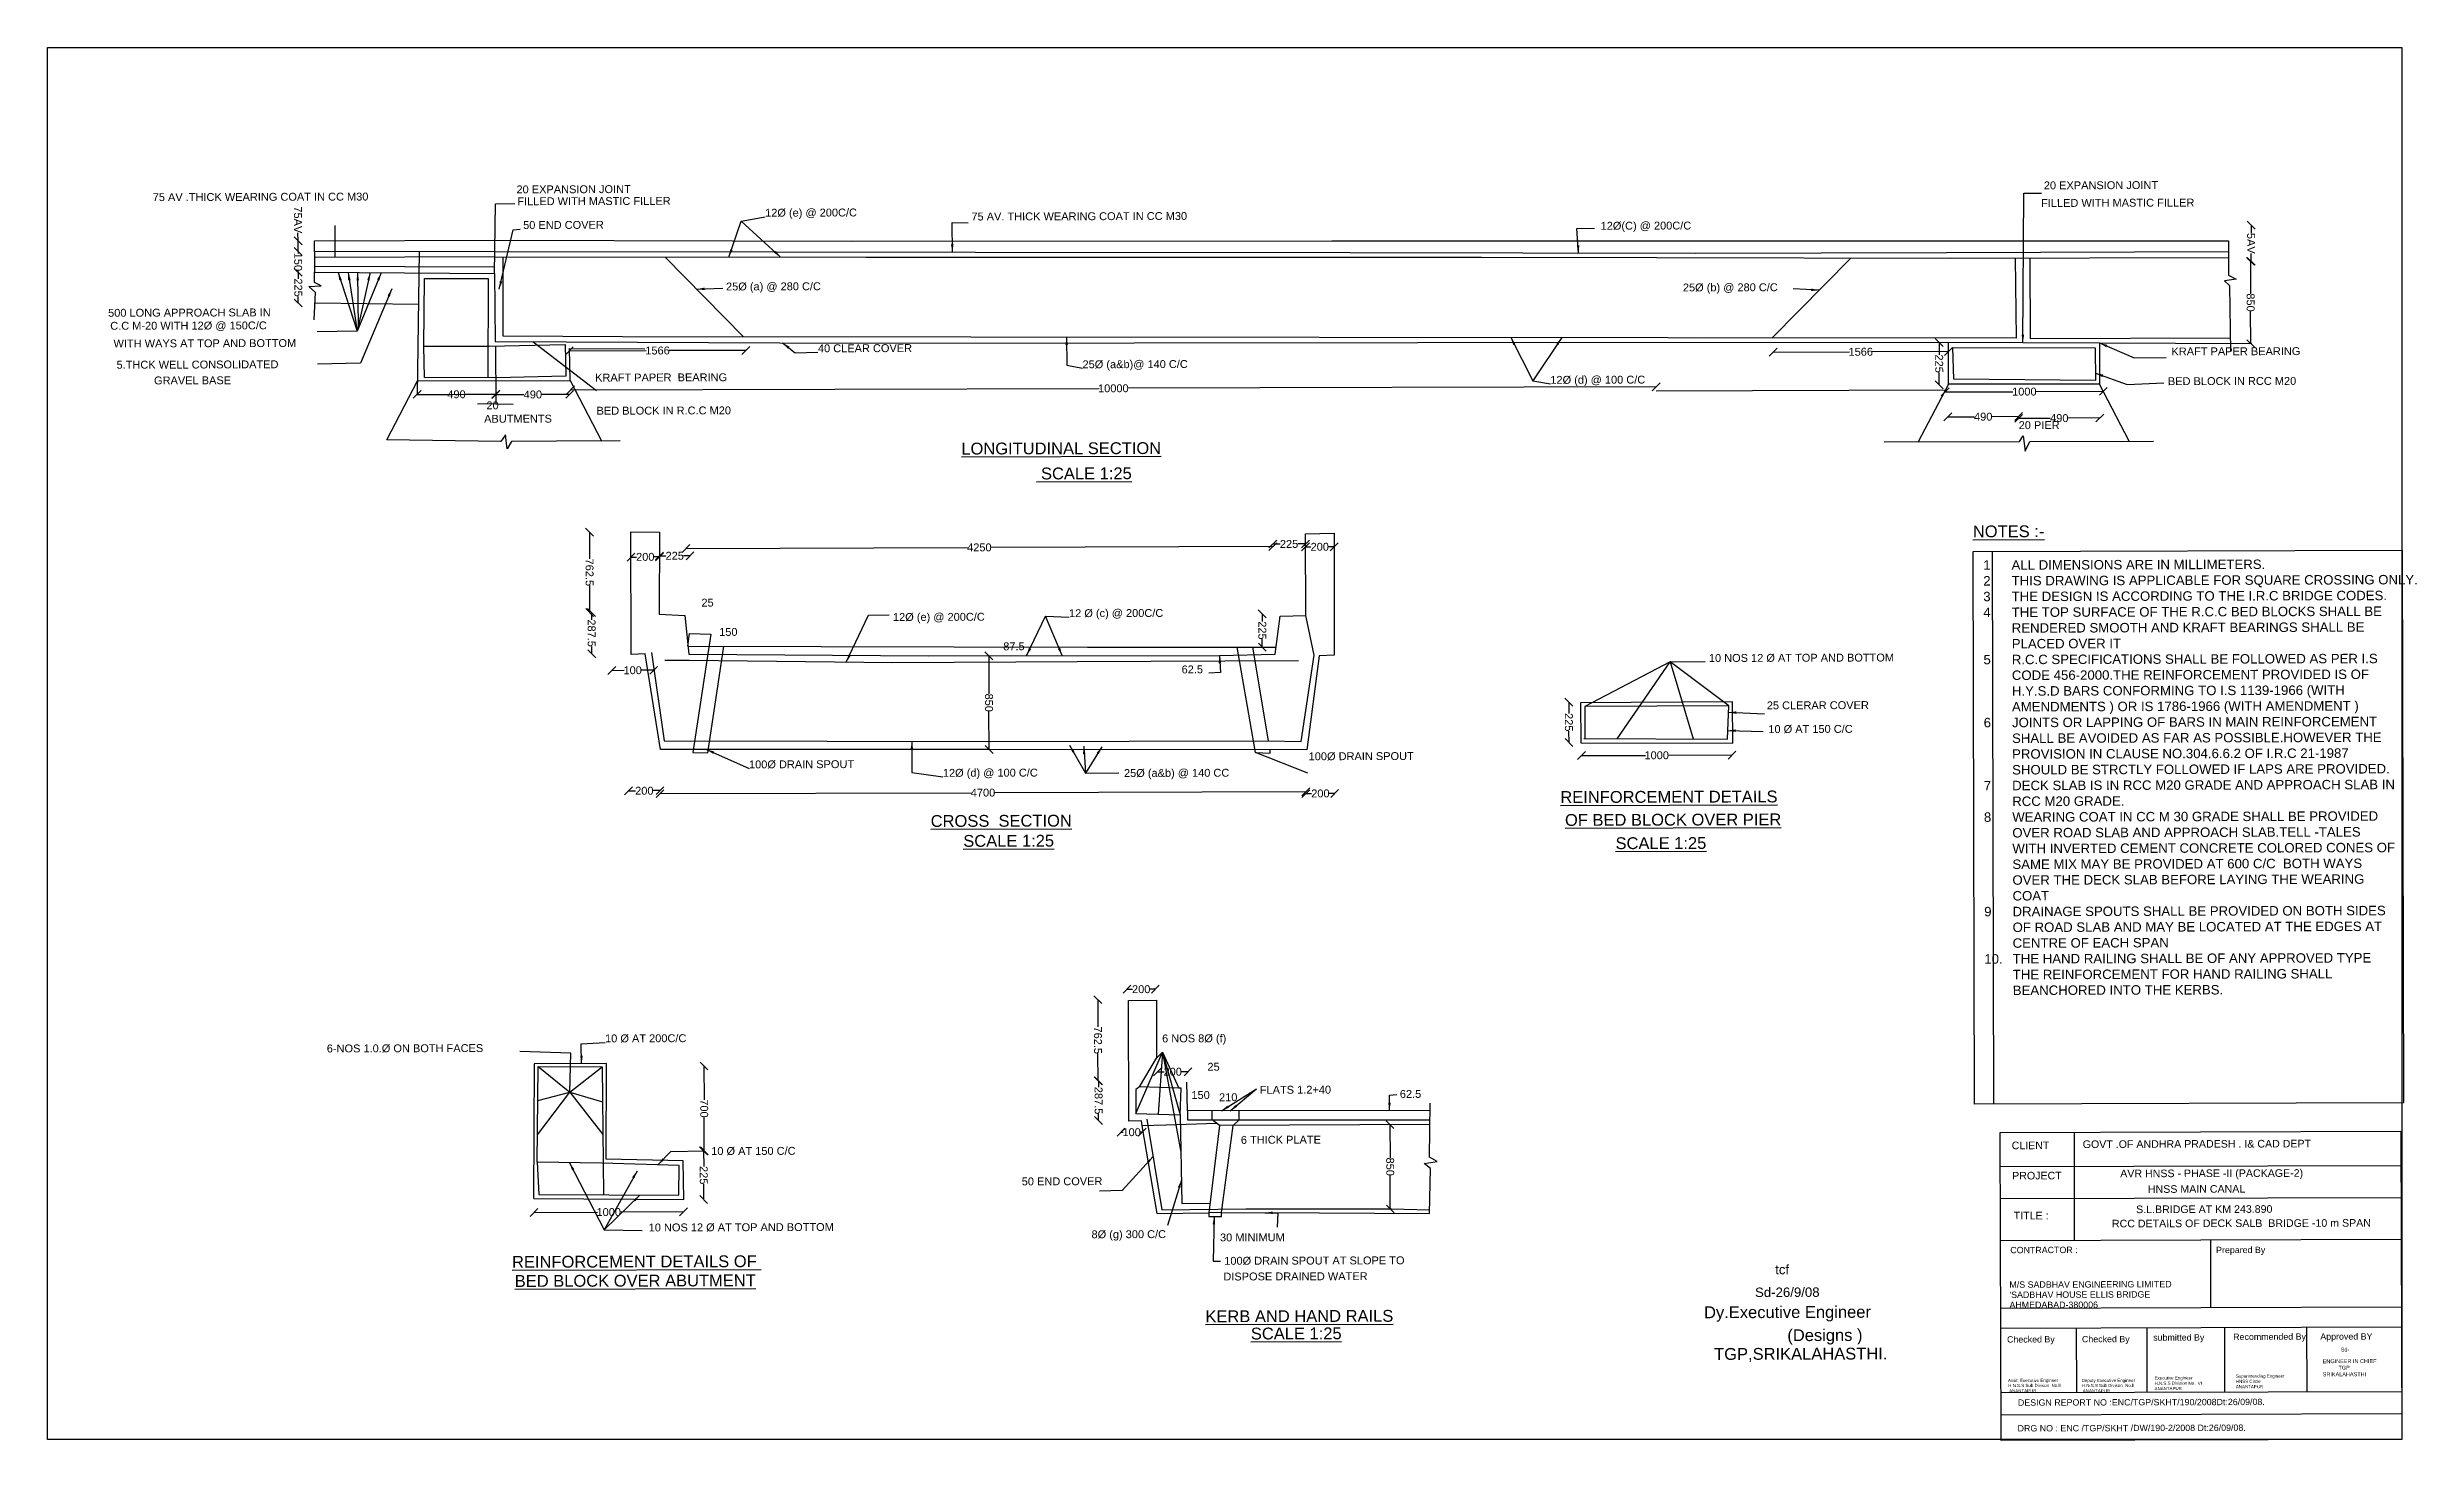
# Model space of a CAD drawing. Header units: millimetres. Extents: x 5124 to 5282771, y 2311 to 19346692.
# Drawn here: x 5267723 to 5282771, y 19337846 to 19346692 of the extents above; entities outside this region: 1.
import ezdxf

# ---------------------------------------------------------------- set-up
doc = ezdxf.new("R2010")
doc.units = ezdxf.units.MM
doc.header["$MEASUREMENT"] = 0
for name, color, linetype in [('DIMENSION', 7, 'Continuous'), ('DRAWING', 2, 'Continuous'), ('TEXT', 7, 'Continuous')]:
    doc.layers.add(name, color=color, linetype=linetype)
doc.styles.get("Standard").update_dxf_attribs({"font": 'arial.ttf', "height": 50})
doc.dimstyles.get("Standard").update_dxf_attribs({"dimtxt": 50, "dimasz": 50, "dimexe": 0.18, "dimexo": 0.0625, "dimgap": 0.09, "dimtad": 0, "dimdec": 0, "dimzin": 0, "dimdsep": 46, "dimtxsty": 'Standard', "dimblk": 'OBLIQUE', "dimcen": 0.09, "dimse1": 1, "dimse2": 1, "dimadec": 0, "dimazin": 0, "dimtfac": 1, "dimtdec": 0, "dimtofl": 0, "dimtmove": 0, "dimatfit": 3, "dimfxl": 1, "dimtolj": 1, "dimtzin": 0, "dimarcsym": 0})

msp = doc.modelspace()

# ---------------------------------------------------------------- texts
at = {"layer": 'Defpoints', "color": 0}
for s, p in [('ABUTMENTS', (5270496.5, 19344308.6)), ('20', (5270511.3, 19344394.1))]:
    msp.add_text(s, height=50, rotation=0.1625, dxfattribs=at).set_placement(p)
at = {"layer": 'DIMENSION', "color": 0}
for s, height, p in [('%%UNOTES :-', 75, (5279952, 19343581.2)), ('CLIENT ', 48.28, (5280198.5, 19339696.2)), ('GOVT .OF ANDHRA PRADESH . I& CAD DEPT ', 48.276, (5280649.8, 19339703.9)), ('PROJECT ', 48.28, (5280201.7, 19339504.1)), ('AVR HNSS - PHASE -II (PACKAGE-2)', 48.276, (5280888.2, 19339517.9)), ('HNSS MAIN CANAL', 48.276, (5281063.9, 19339418.9)), ('TITLE :', 48.28, (5280211.8, 19339250.5)), ('RCC DETAILS OF DECK SALB  BRIDGE -10 m SPAN ', 48.276, (5280835.4, 19339200)), ('S.L.BRIDGE AT KM 243.890', 48.276, (5280989, 19339290.3)), ('CONTRACTOR :', 40.23, (5280189.9, 19339035.8)), ('Prepared By', 40.23, (5281497, 19339036.4)), ('tcf', 60, (5278696.7, 19338902.2)), ('Sd-26/9/08', 60, (5278568.6, 19338757.7)), ("'SADBHAV HOUSE ELLIS BRIDGE  ", 40.23, (5280184.5, 19338752)), ('M/S SADBHAV ENGINEERING LIMITED', 40.23, (5280184.3, 19338816.6)), ('Dy.Executive Engineer ', 75, (5278244.9, 19338623.2)), ('AHMEDABAD-380006', 40.23, (5280184.7, 19338687.4)), ('(Designs )', 75, (5278773.9, 19338477.8)), ('Checked By', 40.23, (5280169.2, 19338468.7)), ('Checked By', 40.23, (5280645, 19338470.3)), ('submitted By ', 40.23, (5281097.5, 19338480.8)), ('Recommended By ', 40.23, (5281605.5, 19338485.3)), ('Approved BY ', 40.23, (5282159, 19338486.8)), ('TGP,SRIKALAHASTHI. ', 75, (5278308.9, 19338358.5)), ('Sd-', 25, (5282288.6, 19338411.5)), ('Assit. Executive Engineer', 20.115, (5280175.3, 19338218.1)), ('H.N.S.S Sub Divison  No.II', 20.115, (5280176.8, 19338186.1)), (' ANANTAPUR', 20.12, (5280174.7, 19338151.7)), ('Deputy Executive Engineer', 20.115, (5280643.2, 19338217.9)), ('H.N.S.S Sub Divison  No.II', 20.115, (5280644.7, 19338185.9)), (' ANANTAPUR', 20.12, (5280642.6, 19338151.5)), ('DESIGN REPORT NO :ENC/TGP/SKHT/190/2008Dt:26/09/08.', 40.23, (5280238.3, 19338067.5)), ('DRG NO : ENC /TGP/SKHT /DW/190-2/2008 Dt:26/09/08.', 40.23, (5280236.3, 19337904.1))]:
    msp.add_text(s, height=height, rotation=0.1625, dxfattribs=at).set_placement(p)
at = {"layer": 'DIMENSION', "color": 0, "insert": (5279957.7, 19343435), "char_height": 60, "attachment_point": 1, "rotation": 0.1625}
msp.add_mtext_dynamic_manual_height_columns('\\pi-180,l240,t240;1.^IALL DIMENSIONS ARE IN MILLIMETERS.\\P2.^ITHIS DRAWING IS APPLICABLE FOR SQUARE CROSSING ONLY.\\P3.^ITHE DESIGN IS ACCORDING TO THE I.R.C BRIDGE CODES.\\P4.^ITHE TOP SURFACE OF THE R.C.C BED BLOCKS SHALL BE RENDERED SMOOTH AND KRAFT BEARINGS SHALL BE PLACED OVER IT \\P5.^IR.C.C SPECIFICATIONS SHALL BE FOLLOWED AS PER I.S CODE 456-2000.THE REINFORCEMENT PROVIDED IS OF  H.Y.S.D BARS CONFORMING TO I.S 1139-1966 (WITH  AMENDMENTS ) OR IS 1786-1966 (WITH AMENDMENT )\\P6.^IJOINTS OR LAPPING OF BARS IN MAIN REINFORCEMENT  SHALL BE AVOIDED AS FAR AS POSSIBLE.HOWEVER THE PROVISION IN CLAUSE NO.304.6.6.2 OF I.R.C 21-1987 SHOULD BE STRCTLY FOLLOWED IF LAPS ARE PROVIDED.\\P7.^IDECK SLAB IS IN RCC M20 GRADE AND APPROACH SLAB IN RCC M20 GRADE.\\P8.^IWEARING COAT IN CC M 30 GRADE SHALL BE PROVIDED OVER ROAD SLAB AND APPROACH SLAB.TELL -TALES WITH INVERTED CEMENT CONCRETE COLORED CONES OF SAME MIX MAY BE PROVIDED AT 600 C/C  BOTH WAYS OVER THE DECK SLAB BEFORE LAYING THE WEARING COAT \\P9.^IDRAINAGE SPOUTS SHALL BE PROVIDED ON BOTH SIDES OF ROAD SLAB AND MAY BE LOCATED AT THE EDGES AT CENTRE OF EACH SPAN\\P10.^ITHE HAND RAILING SHALL BE OF ANY APPROVED TYPE THE REINFORCEMENT FOR HAND RAILING SHALL BEANCHORED INTO THE KERBS.  ', width=2670.569, gutter_width=0, heights=[4415.9], dxfattribs=at)
at = {"layer": 'DIMENSION', "color": 0, "attachment_point": 1, "rotation": 0.1625}
for s, insert, char_height, width in [('ENGINEER IN CHIEF  ^ITGP\\PSRIKALAHASTHI', (5282173.9, 19338362.7), 25, 357.254), ('Executive Engineer  \\PH.N.S.S Division No . VI \\PANANTAPUR.', (5281105.7, 19338253.8), 20.115, 311.19), ('Superintending Engineer HNSS Circle \\PANANTAPUR', (5281622.2, 19338265.7), 20.115, 311.19)]:
    msp.add_mtext(s, dxfattribs=dict(at, insert=insert, char_height=char_height, width=width))
at = {"layer": 'TEXT', "color": 0}
for s, height, p in [('20 EXPANSION JOINT', 50, (5280402.9, 19345790.8)), ('75 AV .THICK WEARING COAT IN CC M30', 50, (5268391.7, 19345715.9)), ('20 EXPANSION JOINT', 50, (5270702.1, 19345765.2)), ('FILLED WITH MASTIC FILLER', 50, (5270707.5, 19345689.8)), ('FILLED WITH MASTIC FILLER', 50, (5280385.2, 19345679)), ('50 END COVER', 50, (5270744.4, 19345539)), ('12Ø (e) @ 200C/C', 50, (5272281.2, 19345617.1)), ('75 AV. THICK WEARING COAT IN CC M30', 50, (5273591.5, 19345592.8)), ('12Ø(C) @ 200C/C ', 50, (5277587.9, 19345534.3)), ('25Ø (a) @ 280 C/C', 50, (5272033.1, 19345148.7)), ('25Ø (b) @ 280 C/C', 50, (5278110.4, 19345142.5)), ('500 LONG APPROACH SLAB IN ', 50, (5268108.4, 19344981.6)), ('C.C M-20 WITH 12Ø @ 150C/C', 50, (5268121.8, 19344899.1)), ('WITH WAYS AT TOP AND BOTTOM', 50, (5268142.8, 19344786.6)), ('40 CLEAR COVER', 50, (5272616.8, 19344756.1)), ('KRAFT PAPER BEARING', 50, (5281213.5, 19344736.2)), ('5.THCK WELL CONSOLIDATED', 50, (5268161.9, 19344651.8)), ('25Ø (a&b)@ 140 C/C', 50, (5274297.2, 19344654.7)), ('GRAVEL BASE', 50, (5268400.2, 19344552.1)), ('KRAFT PAPER  BEARING', 50, (5271201.5, 19344570.2)), ('12Ø (d) @ 100 C/C', 50, (5277268.6, 19344555.9)), ('BED BLOCK IN RCC M20', 50, (5281190.9, 19344547.3)), ('BED BLOCK IN R.C.C M20', 50, (5271210.7, 19344360)), ('%%ULONGITUDINAL SECTION', 75, (5273527.5, 19344106.9)), ('20 PIER', 50, (5280243, 19344268.3)), ('%%U SCALE 1:25', 75, (5274004.4, 19343948.8)), ('25', 50, (5271876.8, 19343141.6)), ('12 Ø (c) @ 200C/C', 50, (5274211.5, 19343074.4)), ('150', 50, (5271989.4, 19342955.4)), ('12Ø (e) @ 200C/C', 50, (5273093.3, 19343050.2)), ('87.5', 50, (5273793.6, 19342864.2)), ('10 NOS 12 Ø AT TOP AND BOTTOM', 50, (5278275.5, 19342789.9)), ('62.5', 50, (5274926.5, 19342717.6)), ('25 CLERAR COVER', 50, (5278643.4, 19342489.3)), ('10 Ø AT 150 C/C', 50, (5278653.2, 19342338.6)), ('100Ø DRAIN SPOUT', 50, (5272178.9, 19342114.4)), ('12Ø (d) @ 100 C/C', 50, (5273410.4, 19342060.8)), ('25Ø (a&b) @ 140 CC', 50, (5274560.7, 19342059.6)), ('100Ø DRAIN SPOUT', 50, (5275733.4, 19342165.8)), ('%%UREINFORCEMENT DETAILS', 75, (5277332.1, 19341894.6)), ('%%UCROSS  SECTION', 75, (5273332.8, 19341742.6)), ('%%UOF BED BLOCK OVER PIER', 75, (5277361.6, 19341749.1)), ('%%USCALE 1:25', 75, (5273539.9, 19341616.2)), ('%%USCALE 1:25', 75, (5277682.7, 19341601.6)), ('10 Ø AT 200C/C', 50, (5271264.9, 19340374.8)), ('6 NOS 8Ø (f)', 50, (5274802.8, 19340374.6)), ('6-NOS 1.0.Ø ON BOTH FACES', 50, (5269497.4, 19340310.7)), ('25', 50, (5275090.8, 19340194.8)), ('150', 50, (5274988.9, 19340015.2)), ('210', 50, (5275164.4, 19340001.1)), ('FLATS 1.2+40', 50, (5275423.4, 19340048.2)), ('62.5', 50, (5276312.6, 19340022)), ('10 Ø AT 150 C/C', 50, (5271939.1, 19339659.5)), ('6 THICK PLATE', 50, (5275303, 19339730.6)), ('50 END COVER', 50, (5273911.2, 19339466.8)), ('10 NOS 12 Ø AT TOP AND BOTTOM', 50, (5271541.8, 19339174.2)), ('8Ø (g) 300 C/C', 50, (5274354.3, 19339130.9)), ('30 MINIMUM', 50, (5275170.4, 19339111)), ('%%UREINFORCEMENT DETAILS OF ', 75, (5270673.8, 19338943.4)), ('DISPOSE DRAINED WATER', 50, (5275191.8, 19338862.8)), ('100Ø DRAIN SPOUT AT SLOPE TO ', 50, (5275197.5, 19338962.6)), ('%%UBED BLOCK OVER ABUTMENT', 75, (5270691.2, 19338822.1)), ('%%UKERB AND HAND RAILS', 75, (5275077.8, 19338597.6)), ('%%USCALE 1:25', 75, (5275366.4, 19338488.2))]:
    msp.add_text(s, height=height, rotation=0.1625, dxfattribs=at).set_placement(p)
msp.add_text('D.L.R.B @ KM 134.402-1', height=230, dxfattribs=at).set_placement((308082.8, 114156.4))

# ---------------------------------------------------------------- blocks, each defined once
blk = doc.blocks.new('_Oblique')
at = {"color": 0, "linetype": 'ByBlock', "lineweight": -2}
blk.add_line((-0.5, -0.5), (0.5, 0.5), dxfattribs=at)
blk = doc.blocks.new('*D4')
at = {"layer": 'Defpoints', "color": 0, "transparency": 16777216}
for p in [(5270071, 19344489), (5270571, 19344491), (5270571, 19344490)]:
    blk.add_point(p, dxfattribs=at)
at = {"layer": 'DIMENSION', "color": 0, "lineweight": -2, "transparency": 16777216}
for p, q in [((5270071, 19344489), (5270265, 19344489)), ((5270571, 19344490), (5270377, 19344489))]:
    blk.add_line(p, q, dxfattribs=at)
at = {"layer": 'DIMENSION', "color": 0, "lineweight": -2, "transparency": 16777216, "xscale": 50, "yscale": 50, "zscale": 50}
for p, rotation in [((5270071, 19344489), 180.1624988447364), ((5270571, 19344490), 0.162498844736451)]:
    blk.add_blockref('_Oblique', p, dxfattribs=dict(at, rotation=rotation))
at = {"layer": 'DIMENSION', "color": 0, "transparency": 16777216, "insert": (5270321, 19344489), "char_height": 50, "attachment_point": 5, "rotation": 0.1625}
blk.add_mtext('\\A1;490', dxfattribs=at)
blk = doc.blocks.new('*D5')
at = {"layer": 'Defpoints', "color": 0, "transparency": 16777216}
for p in [(5270571, 19344491), (5271040, 19344508), (5271040, 19344489)]:
    blk.add_point(p, dxfattribs=at)
at = {"layer": 'DIMENSION', "color": 0, "lineweight": -2, "transparency": 16777216}
for p, q in [((5270571, 19344488), (5270749, 19344488)), ((5271040, 19344489), (5270862, 19344489))]:
    blk.add_line(p, q, dxfattribs=at)
at = {"layer": 'DIMENSION', "color": 0, "lineweight": -2, "transparency": 16777216, "xscale": 50, "yscale": 50, "zscale": 50}
for p, rotation in [((5270571, 19344488), 180.1624988447364), ((5271040, 19344489), 0.162498844736451)]:
    blk.add_blockref('_Oblique', p, dxfattribs=dict(at, rotation=rotation))
at = {"layer": 'DIMENSION', "color": 0, "transparency": 16777216, "insert": (5270806, 19344488), "char_height": 50, "attachment_point": 5, "rotation": 0.1625}
blk.add_mtext('\\A1;490', dxfattribs=at)
blk = doc.blocks.new('*D6')
at = {"layer": 'Defpoints', "color": 0, "transparency": 16777216}
for p in [(5271038, 19344781), (5272159, 19344768), (5272159, 19344768)]:
    blk.add_point(p, dxfattribs=at)
at = {"layer": 'DIMENSION', "color": 0, "lineweight": -2, "transparency": 16777216}
for p, q in [((5271038, 19344765), (5271526, 19344767)), ((5272159, 19344768), (5271671, 19344767))]:
    blk.add_line(p, q, dxfattribs=at)
at = {"layer": 'DIMENSION', "color": 0, "lineweight": -2, "transparency": 16777216, "xscale": 50, "yscale": 50, "zscale": 50}
for p, rotation in [((5271038, 19344765), 180.1624988447364), ((5272159, 19344768), 0.162498844736451)]:
    blk.add_blockref('_Oblique', p, dxfattribs=dict(at, rotation=rotation))
at = {"layer": 'DIMENSION', "color": 0, "transparency": 16777216, "insert": (5271598, 19344767), "char_height": 50, "attachment_point": 5, "rotation": 0.1625}
blk.add_mtext('\\A1;1566', dxfattribs=at)
blk = doc.blocks.new('*D7')
at = {"layer": 'Defpoints', "color": 0, "transparency": 16777216}
for p in [(5271046, 19344520), (5277941, 19344537), (5277941, 19344510)]:
    blk.add_point(p, dxfattribs=at)
at = {"layer": 'DIMENSION', "color": 0, "lineweight": -2, "transparency": 16777216}
for p, q in [((5271046, 19344518), (5274402, 19344527)), ((5277941, 19344537), (5274585, 19344528))]:
    blk.add_line(p, q, dxfattribs=at)
at = {"layer": 'DIMENSION', "color": 0, "lineweight": -2, "transparency": 16777216, "xscale": 50, "yscale": 50, "zscale": 50}
for p, rotation in [((5271046, 19344518), 180.1624988447364), ((5277941, 19344537), 0.162498844736451)]:
    blk.add_blockref('_Oblique', p, dxfattribs=dict(at, rotation=rotation))
at = {"layer": 'DIMENSION', "color": 0, "transparency": 16777216, "insert": (5274493, 19344527), "char_height": 50, "attachment_point": 5, "rotation": 0.1625}
blk.add_mtext('\\A1;10000', dxfattribs=at)
blk = doc.blocks.new('*D8')
at = {"layer": 'Defpoints', "color": 0, "transparency": 16777216}
for p in [(5279793, 19344346), (5280243, 19344348), (5280243, 19344268)]:
    blk.add_point(p, dxfattribs=at)
at = {"layer": 'DIMENSION', "color": 0, "lineweight": -2, "transparency": 16777216}
for p, q in [((5279793, 19344346), (5279962, 19344347)), ((5280243, 19344348), (5280074, 19344347))]:
    blk.add_line(p, q, dxfattribs=at)
at = {"layer": 'DIMENSION', "color": 0, "lineweight": -2, "transparency": 16777216, "xscale": 50, "yscale": 50, "zscale": 50}
for p, rotation in [((5279793, 19344346), 180.1624988447364), ((5280243, 19344348), 0.162498844736451)]:
    blk.add_blockref('_Oblique', p, dxfattribs=dict(at, rotation=rotation))
at = {"layer": 'DIMENSION', "color": 0, "transparency": 16777216, "insert": (5280018, 19344347), "char_height": 50, "attachment_point": 5, "rotation": 0.1625}
blk.add_mtext('\\A1;490', dxfattribs=at)
blk = doc.blocks.new('*D9')
at = {"layer": 'Defpoints', "color": 0, "transparency": 16777216}
for p in [(5280243, 19344348), (5280758, 19344344), (5280758, 19344339)]:
    blk.add_point(p, dxfattribs=at)
at = {"layer": 'DIMENSION', "color": 0, "lineweight": -2, "transparency": 16777216}
for p, q in [((5280243, 19344337), (5280444, 19344338)), ((5280758, 19344339), (5280557, 19344338))]:
    blk.add_line(p, q, dxfattribs=at)
at = {"layer": 'DIMENSION', "color": 0, "lineweight": -2, "transparency": 16777216, "xscale": 50, "yscale": 50, "zscale": 50}
for p, rotation in [((5280243, 19344337), 180.1624988447364), ((5280758, 19344339), 0.162498844736451)]:
    blk.add_blockref('_Oblique', p, dxfattribs=dict(at, rotation=rotation))
at = {"layer": 'DIMENSION', "color": 0, "transparency": 16777216, "insert": (5280501, 19344338), "char_height": 50, "attachment_point": 5, "rotation": 0.1625}
blk.add_mtext('\\A1;490', dxfattribs=at)
blk = doc.blocks.new('*D10')
at = {"layer": 'Defpoints', "color": 0, "transparency": 16777216}
for p in [(5279776, 19344516), (5280781, 19344509), (5280781, 19344508)]:
    blk.add_point(p, dxfattribs=at)
at = {"layer": 'DIMENSION', "color": 0, "lineweight": -2, "transparency": 16777216}
for p, q in [((5279776, 19344505), (5280206, 19344506)), ((5280781, 19344508), (5280351, 19344506))]:
    blk.add_line(p, q, dxfattribs=at)
at = {"layer": 'DIMENSION', "color": 0, "lineweight": -2, "transparency": 16777216, "xscale": 50, "yscale": 50, "zscale": 50}
for p, rotation in [((5279776, 19344505), 180.1624988447364), ((5280781, 19344508), 0.162498844736451)]:
    blk.add_blockref('_Oblique', p, dxfattribs=dict(at, rotation=rotation))
at = {"layer": 'DIMENSION', "color": 0, "transparency": 16777216, "insert": (5280279, 19344506), "char_height": 50, "attachment_point": 5, "rotation": 0.1625}
blk.add_mtext('\\A1;1000', dxfattribs=at)
blk = doc.blocks.new('*D11')
at = {"layer": 'Defpoints', "color": 0, "transparency": 16777216}
for p in [(5281715, 19345334), (5281721, 19345334), (5281724, 19344811)]:
    blk.add_point(p, dxfattribs=at)
at = {"layer": 'DIMENSION', "color": 0, "lineweight": -2, "transparency": 16777216}
for p, q in [((5281715, 19345334), (5281716, 19345128)), ((5281717, 19344811), (5281716, 19345017))]:
    blk.add_line(p, q, dxfattribs=at)
at = {"layer": 'DIMENSION', "color": 0, "lineweight": -2, "transparency": 16777216, "xscale": 50, "yscale": 50, "zscale": 50}
for p, rotation in [((5281715, 19345334), 90.16249884463191), ((5281717, 19344811), 270.162498844632)]:
    blk.add_blockref('_Oblique', p, dxfattribs=dict(at, rotation=rotation))
at = {"layer": 'DIMENSION', "color": 0, "transparency": 16777216, "insert": (5281716, 19345072), "char_height": 50, "attachment_point": 5, "rotation": 270.1625}
blk.add_mtext('\\A1;850', dxfattribs=at)
blk = doc.blocks.new('*D12')
at = {"layer": 'Defpoints', "color": 0, "transparency": 16777216}
for p in [(5281709, 19345563), (5281719, 19345563), (5281721, 19345334)]:
    blk.add_point(p, dxfattribs=at)
at = {"layer": 'DIMENSION', "color": 0, "lineweight": -2, "transparency": 16777216}
for p, q in [((5281719, 19345563), (5281719, 19345513)), ((5281719, 19345334), (5281719, 19345384))]:
    blk.add_line(p, q, dxfattribs=at)
at = {"layer": 'DIMENSION', "color": 0, "lineweight": -2, "transparency": 16777216, "xscale": 50, "yscale": 50, "zscale": 50}
for p, rotation in [((5281719, 19345563), 90.16249884463191), ((5281719, 19345334), 270.162498844632)]:
    blk.add_blockref('_Oblique', p, dxfattribs=dict(at, rotation=rotation))
at = {"layer": 'DIMENSION', "color": 0, "transparency": 16777216, "insert": (5281719, 19345448), "char_height": 50, "attachment_point": 5, "rotation": 270.1625}
blk.add_mtext('\\A1;5AV', dxfattribs=at)
blk = doc.blocks.new('*D13')
at = {"layer": 'Defpoints', "color": 0, "transparency": 16777216}
for p in [(5278684, 19344755), (5279797, 19344761), (5279797, 19344727)]:
    blk.add_point(p, dxfattribs=at)
at = {"layer": 'DIMENSION', "color": 0, "lineweight": -2, "transparency": 16777216}
for p, q in [((5278684, 19344757), (5279168, 19344759)), ((5279797, 19344761), (5279313, 19344759))]:
    blk.add_line(p, q, dxfattribs=at)
at = {"layer": 'DIMENSION', "color": 0, "lineweight": -2, "transparency": 16777216, "xscale": 50, "yscale": 50, "zscale": 50}
for p, rotation in [((5278684, 19344757), 180.1624988447364), ((5279797, 19344761), 0.162498844736451)]:
    blk.add_blockref('_Oblique', p, dxfattribs=dict(at, rotation=rotation))
at = {"layer": 'DIMENSION', "color": 0, "transparency": 16777216, "insert": (5279240, 19344759), "char_height": 50, "attachment_point": 5, "rotation": 0.1625}
blk.add_mtext('\\A1;1566', dxfattribs=at)
blk = doc.blocks.new('*D14')
at = {"layer": 'Defpoints', "color": 0, "transparency": 16777216}
for p in [(5279736, 19344818), (5279738, 19344818), (5279738, 19344550)]:
    blk.add_point(p, dxfattribs=at)
at = {"layer": 'DIMENSION', "color": 0, "lineweight": -2, "transparency": 16777216}
for p, q in [((5279738, 19344818), (5279738, 19344740)), ((5279738, 19344550), (5279738, 19344628))]:
    blk.add_line(p, q, dxfattribs=at)
at = {"layer": 'DIMENSION', "color": 0, "lineweight": -2, "transparency": 16777216, "xscale": 50, "yscale": 50, "zscale": 50}
for p, rotation in [((5279738, 19344818), 90.16249884463191), ((5279738, 19344550), 270.162498844632)]:
    blk.add_blockref('_Oblique', p, dxfattribs=dict(at, rotation=rotation))
at = {"layer": 'DIMENSION', "color": 0, "transparency": 16777216, "insert": (5279738, 19344684), "char_height": 50, "attachment_point": 5, "rotation": 270.1625}
blk.add_mtext('\\A1;225', dxfattribs=at)
blk = doc.blocks.new('*D15')
at = {"layer": 'Defpoints', "color": 0, "transparency": 16777216}
for p in [(5271169, 19343614), (5271167, 19343104), (5271170, 19343104)]:
    blk.add_point(p, dxfattribs=at)
at = {"layer": 'DIMENSION', "color": 0, "lineweight": -2, "transparency": 16777216}
for p, q in [((5271166, 19343614), (5271166, 19343444)), ((5271167, 19343104), (5271167, 19343275))]:
    blk.add_line(p, q, dxfattribs=at)
at = {"layer": 'DIMENSION', "color": 0, "lineweight": -2, "transparency": 16777216, "xscale": 50, "yscale": 50, "zscale": 50}
for p, rotation in [((5271166, 19343614), 90.16249884463191), ((5271167, 19343104), 270.162498844632)]:
    blk.add_blockref('_Oblique', p, dxfattribs=dict(at, rotation=rotation))
at = {"layer": 'DIMENSION', "color": 0, "transparency": 16777216, "insert": (5271166, 19343359), "char_height": 50, "attachment_point": 5, "rotation": 270.1625}
blk.add_mtext('\\A1;762.5', dxfattribs=at)
blk = doc.blocks.new('*D16')
at = {"layer": 'Defpoints', "color": 0, "transparency": 16777216}
for p in [(5271167, 19343104), (5271168, 19342841), (5271180, 19342841)]:
    blk.add_point(p, dxfattribs=at)
at = {"layer": 'DIMENSION', "color": 0, "lineweight": -2, "transparency": 16777216}
for p, q in [((5271179, 19343104), (5271179, 19343058)), ((5271180, 19342841), (5271180, 19342888))]:
    blk.add_line(p, q, dxfattribs=at)
at = {"layer": 'DIMENSION', "color": 0, "lineweight": -2, "transparency": 16777216, "xscale": 50, "yscale": 50, "zscale": 50}
for p, rotation in [((5271179, 19343104), 90.16249884463191), ((5271180, 19342841), 270.162498844632)]:
    blk.add_blockref('_Oblique', p, dxfattribs=dict(at, rotation=rotation))
at = {"layer": 'DIMENSION', "color": 0, "transparency": 16777216, "insert": (5271179, 19342973), "char_height": 50, "attachment_point": 5, "rotation": 270.1625}
blk.add_mtext('\\A1;287.5', dxfattribs=at)
blk = doc.blocks.new('*D17')
at = {"layer": 'Defpoints', "color": 0, "transparency": 16777216}
for p in [(5271308, 19342783), (5271572, 19342762), (5271573, 19342737)]:
    blk.add_point(p, dxfattribs=at)
at = {"layer": 'DIMENSION', "color": 0, "lineweight": -2, "transparency": 16777216}
for p, q in [((5271308, 19342736), (5271387, 19342737)), ((5271573, 19342737), (5271493, 19342737))]:
    blk.add_line(p, q, dxfattribs=at)
at = {"layer": 'DIMENSION', "color": 0, "lineweight": -2, "transparency": 16777216, "xscale": 50, "yscale": 50, "zscale": 50}
for p, rotation in [((5271308, 19342736), 180.1624988447364), ((5271573, 19342737), 0.162498844736451)]:
    blk.add_blockref('_Oblique', p, dxfattribs=dict(at, rotation=rotation))
at = {"layer": 'DIMENSION', "color": 0, "transparency": 16777216, "insert": (5271440, 19342737), "char_height": 50, "attachment_point": 5, "rotation": 0.1625}
blk.add_mtext('\\A1;100', dxfattribs=at)
blk = doc.blocks.new('*D18')
at = {"layer": 'Defpoints', "color": 0, "transparency": 16777216}
for p in [(5271610, 19343457), (5271429, 19343423), (5271610, 19343422)]:
    blk.add_point(p, dxfattribs=at)
at = {"layer": 'DIMENSION', "color": 0, "lineweight": -2, "transparency": 16777216}
for p, q in [((5271429, 19343456), (5271464, 19343456)), ((5271610, 19343457), (5271575, 19343457))]:
    blk.add_line(p, q, dxfattribs=at)
at = {"layer": 'DIMENSION', "color": 0, "lineweight": -2, "transparency": 16777216, "xscale": 50, "yscale": 50, "zscale": 50}
for p, rotation in [((5271429, 19343456), 180.1624988447364), ((5271610, 19343457), 0.162498844736451)]:
    blk.add_blockref('_Oblique', p, dxfattribs=dict(at, rotation=rotation))
at = {"layer": 'DIMENSION', "color": 0, "transparency": 16777216, "insert": (5271520, 19343457), "char_height": 50, "attachment_point": 5, "rotation": 0.1625}
blk.add_mtext('\\A1;200', dxfattribs=at)
blk = doc.blocks.new('*D19')
at = {"layer": 'Defpoints', "color": 0, "transparency": 16777216}
for p in [(5271610, 19343457), (5271804, 19343464), (5271804, 19343460)]:
    blk.add_point(p, dxfattribs=at)
at = {"layer": 'DIMENSION', "color": 0, "lineweight": -2, "transparency": 16777216}
for p, q in [((5271610, 19343463), (5271651, 19343463)), ((5271804, 19343464), (5271763, 19343464))]:
    blk.add_line(p, q, dxfattribs=at)
at = {"layer": 'DIMENSION', "color": 0, "lineweight": -2, "transparency": 16777216, "xscale": 50, "yscale": 50, "zscale": 50}
for p, rotation in [((5271610, 19343463), 180.1624988447364), ((5271804, 19343464), 0.162498844736451)]:
    blk.add_blockref('_Oblique', p, dxfattribs=dict(at, rotation=rotation))
at = {"layer": 'DIMENSION', "color": 0, "transparency": 16777216, "insert": (5271707, 19343464), "char_height": 50, "attachment_point": 5, "rotation": 0.1625}
blk.add_mtext('\\A1;225', dxfattribs=at)
blk = doc.blocks.new('*D20')
at = {"layer": 'Defpoints', "color": 0, "transparency": 16777216}
for p in [(5271779, 19343439), (5275506, 19343530), (5275506, 19343522)]:
    blk.add_point(p, dxfattribs=at)
at = {"layer": 'DIMENSION', "color": 0, "lineweight": -2, "transparency": 16777216}
for p, q in [((5271779, 19343511), (5273566, 19343516)), ((5275506, 19343522), (5273718, 19343517))]:
    blk.add_line(p, q, dxfattribs=at)
at = {"layer": 'DIMENSION', "color": 0, "lineweight": -2, "transparency": 16777216, "xscale": 50, "yscale": 50, "zscale": 50}
for p, rotation in [((5271779, 19343511), 180.1624988447364), ((5275506, 19343522), 0.162498844736451)]:
    blk.add_blockref('_Oblique', p, dxfattribs=dict(at, rotation=rotation))
at = {"layer": 'DIMENSION', "color": 0, "transparency": 16777216, "insert": (5273642, 19343517), "char_height": 50, "attachment_point": 5, "rotation": 0.1625}
blk.add_mtext('\\A1;4250', dxfattribs=at)
blk = doc.blocks.new('*D21')
at = {"layer": 'Defpoints', "color": 0, "transparency": 16777216}
for p in [(5275506, 19343522), (5275713, 19343539), (5275713, 19343522)]:
    blk.add_point(p, dxfattribs=at)
at = {"layer": 'DIMENSION', "color": 0, "lineweight": -2, "transparency": 16777216}
for p, q in [((5275506, 19343539), (5275553, 19343539)), ((5275713, 19343539), (5275665, 19343539))]:
    blk.add_line(p, q, dxfattribs=at)
at = {"layer": 'DIMENSION', "color": 0, "lineweight": -2, "transparency": 16777216, "xscale": 50, "yscale": 50, "zscale": 50}
for p, rotation in [((5275506, 19343539), 180.1624988447364), ((5275713, 19343539), 0.162498844736451)]:
    blk.add_blockref('_Oblique', p, dxfattribs=dict(at, rotation=rotation))
at = {"layer": 'DIMENSION', "color": 0, "transparency": 16777216, "insert": (5275609, 19343539), "char_height": 50, "attachment_point": 5, "rotation": 0.1625}
blk.add_mtext('\\A1;225', dxfattribs=at)
blk = doc.blocks.new('*D22')
at = {"layer": 'Defpoints', "color": 0, "transparency": 16777216}
for p in [(5275713, 19343539), (5275895, 19343521), (5275895, 19343521)]:
    blk.add_point(p, dxfattribs=at)
at = {"layer": 'DIMENSION', "color": 0, "lineweight": -2, "transparency": 16777216}
for p, q in [((5275713, 19343521), (5275748, 19343521)), ((5275895, 19343521), (5275860, 19343521))]:
    blk.add_line(p, q, dxfattribs=at)
at = {"layer": 'DIMENSION', "color": 0, "lineweight": -2, "transparency": 16777216, "xscale": 50, "yscale": 50, "zscale": 50}
for p, rotation in [((5275713, 19343521), 180.1624988447364), ((5275895, 19343521), 0.162498844736451)]:
    blk.add_blockref('_Oblique', p, dxfattribs=dict(at, rotation=rotation))
at = {"layer": 'DIMENSION', "color": 0, "transparency": 16777216, "insert": (5275804, 19343521), "char_height": 50, "attachment_point": 5, "rotation": 0.1625}
blk.add_mtext('\\A1;200', dxfattribs=at)
blk = doc.blocks.new('*D23')
at = {"layer": 'Defpoints', "color": 0, "transparency": 16777216}
for p in [(5275438, 19343095), (5275452, 19343095), (5275458, 19342884)]:
    blk.add_point(p, dxfattribs=at)
at = {"layer": 'DIMENSION', "color": 0, "lineweight": -2, "transparency": 16777216}
for p, q in [((5275438, 19343095), (5275439, 19343046)), ((5275439, 19342884), (5275439, 19342934))]:
    blk.add_line(p, q, dxfattribs=at)
at = {"layer": 'DIMENSION', "color": 0, "lineweight": -2, "transparency": 16777216, "xscale": 50, "yscale": 50, "zscale": 50}
for p, rotation in [((5275438, 19343095), 90.16249884463191), ((5275439, 19342884), 270.162498844632)]:
    blk.add_blockref('_Oblique', p, dxfattribs=dict(at, rotation=rotation))
at = {"layer": 'DIMENSION', "color": 0, "transparency": 16777216, "insert": (5275439, 19342990), "char_height": 50, "attachment_point": 5, "rotation": 270.1625}
blk.add_mtext('\\A1;225', dxfattribs=at)
blk = doc.blocks.new('*D24')
at = {"layer": 'Defpoints', "color": 0, "transparency": 16777216}
for p in [(5273700, 19342829), (5273704, 19342234), (5273704, 19342234)]:
    blk.add_point(p, dxfattribs=at)
at = {"layer": 'DIMENSION', "color": 0, "lineweight": -2, "transparency": 16777216}
for p, q in [((5273702, 19342829), (5273703, 19342587)), ((5273704, 19342234), (5273703, 19342476))]:
    blk.add_line(p, q, dxfattribs=at)
at = {"layer": 'DIMENSION', "color": 0, "lineweight": -2, "transparency": 16777216, "xscale": 50, "yscale": 50, "zscale": 50}
for p, rotation in [((5273702, 19342829), 90.16249884463191), ((5273704, 19342234), 270.162498844632)]:
    blk.add_blockref('_Oblique', p, dxfattribs=dict(at, rotation=rotation))
at = {"layer": 'DIMENSION', "color": 0, "transparency": 16777216, "insert": (5273703, 19342531), "char_height": 50, "attachment_point": 5, "rotation": 270.1625}
blk.add_mtext('\\A1;850', dxfattribs=at)
blk = doc.blocks.new('*D25')
at = {"layer": 'Defpoints', "color": 0, "transparency": 16777216}
for p in [(5271413, 19341966), (5271614, 19341973), (5271614, 19341973)]:
    blk.add_point(p, dxfattribs=at)
at = {"layer": 'DIMENSION', "color": 0, "lineweight": -2, "transparency": 16777216}
for p, q in [((5271413, 19341972), (5271458, 19341972)), ((5271614, 19341973), (5271569, 19341973))]:
    blk.add_line(p, q, dxfattribs=at)
at = {"layer": 'DIMENSION', "color": 0, "lineweight": -2, "transparency": 16777216, "xscale": 50, "yscale": 50, "zscale": 50}
for p, rotation in [((5271413, 19341972), 180.1624988447364), ((5271614, 19341973), 0.162498844736451)]:
    blk.add_blockref('_Oblique', p, dxfattribs=dict(at, rotation=rotation))
at = {"layer": 'DIMENSION', "color": 0, "transparency": 16777216, "insert": (5271514, 19341972), "char_height": 50, "attachment_point": 5, "rotation": 0.1625}
blk.add_mtext('\\A1;200', dxfattribs=at)
blk = doc.blocks.new('*D26')
at = {"layer": 'Defpoints', "color": 0, "transparency": 16777216}
for p in [(5271614, 19341973), (5275716, 19341966), (5275716, 19341953)]:
    blk.add_point(p, dxfattribs=at)
at = {"layer": 'DIMENSION', "color": 0, "lineweight": -2, "transparency": 16777216}
for p, q in [((5271614, 19341954), (5273590, 19341960)), ((5275716, 19341966), (5273741, 19341960))]:
    blk.add_line(p, q, dxfattribs=at)
at = {"layer": 'DIMENSION', "color": 0, "lineweight": -2, "transparency": 16777216, "xscale": 50, "yscale": 50, "zscale": 50}
for p, rotation in [((5271614, 19341954), 180.1624988447364), ((5275716, 19341966), 0.162498844736451)]:
    blk.add_blockref('_Oblique', p, dxfattribs=dict(at, rotation=rotation))
at = {"layer": 'DIMENSION', "color": 0, "transparency": 16777216, "insert": (5273665, 19341960), "char_height": 50, "attachment_point": 5, "rotation": 0.1625}
blk.add_mtext('\\A1;4700', dxfattribs=at)
blk = doc.blocks.new('*D27')
at = {"layer": 'Defpoints', "color": 0, "transparency": 16777216}
for p in [(5275716, 19341966), (5275899, 19341966), (5275899, 19341955)]:
    blk.add_point(p, dxfattribs=at)
at = {"layer": 'DIMENSION', "color": 0, "lineweight": -2, "transparency": 16777216}
for p, q in [((5275716, 19341954), (5275752, 19341954)), ((5275899, 19341955), (5275863, 19341955))]:
    blk.add_line(p, q, dxfattribs=at)
at = {"layer": 'DIMENSION', "color": 0, "lineweight": -2, "transparency": 16777216, "xscale": 50, "yscale": 50, "zscale": 50}
for p, rotation in [((5275716, 19341954), 180.1624988447364), ((5275899, 19341955), 0.162498844736451)]:
    blk.add_blockref('_Oblique', p, dxfattribs=dict(at, rotation=rotation))
at = {"layer": 'DIMENSION', "color": 0, "transparency": 16777216, "insert": (5275808, 19341955), "char_height": 50, "attachment_point": 5, "rotation": 0.1625}
blk.add_mtext('\\A1;200', dxfattribs=at)
blk = doc.blocks.new('*D28')
at = {"layer": 'Defpoints', "color": 0, "transparency": 16777216}
for p in [(5271892, 19340225), (5271895, 19339686), (5271897, 19339686)]:
    blk.add_point(p, dxfattribs=at)
at = {"layer": 'DIMENSION', "color": 0, "lineweight": -2, "transparency": 16777216}
for p, q in [((5271893, 19340225), (5271894, 19340010)), ((5271895, 19339686), (5271894, 19339900))]:
    blk.add_line(p, q, dxfattribs=at)
at = {"layer": 'DIMENSION', "color": 0, "lineweight": -2, "transparency": 16777216, "xscale": 50, "yscale": 50, "zscale": 50}
for p, rotation in [((5271893, 19340225), 90.16249884463191), ((5271895, 19339686), 270.162498844632)]:
    blk.add_blockref('_Oblique', p, dxfattribs=dict(at, rotation=rotation))
at = {"layer": 'DIMENSION', "color": 0, "transparency": 16777216, "insert": (5271894, 19339955), "char_height": 50, "attachment_point": 5, "rotation": 270.1625}
blk.add_mtext('\\A1;700', dxfattribs=at)
blk = doc.blocks.new('*D29')
at = {"layer": 'Defpoints', "color": 0, "transparency": 16777216}
for p in [(5271895, 19339686), (5271891, 19339377), (5271896, 19339377)]:
    blk.add_point(p, dxfattribs=at)
at = {"layer": 'DIMENSION', "color": 0, "lineweight": -2, "transparency": 16777216}
for p, q in [((5271890, 19339686), (5271891, 19339587)), ((5271891, 19339377), (5271891, 19339475))]:
    blk.add_line(p, q, dxfattribs=at)
at = {"layer": 'DIMENSION', "color": 0, "lineweight": -2, "transparency": 16777216, "xscale": 50, "yscale": 50, "zscale": 50}
for p, rotation in [((5271890, 19339686), 90.16249884463191), ((5271891, 19339377), 270.162498844632)]:
    blk.add_blockref('_Oblique', p, dxfattribs=dict(at, rotation=rotation))
at = {"layer": 'DIMENSION', "color": 0, "transparency": 16777216, "insert": (5271891, 19339531), "char_height": 50, "attachment_point": 5, "rotation": 270.1625}
blk.add_mtext('\\A1;225', dxfattribs=at)
blk = doc.blocks.new('*D30')
at = {"layer": 'Defpoints', "color": 0, "transparency": 16777216}
for p in [(5270813, 19339296), (5271763, 19339302), (5271763, 19339298)]:
    blk.add_point(p, dxfattribs=at)
at = {"layer": 'DIMENSION', "color": 0, "lineweight": -2, "transparency": 16777216}
for p, q in [((5270813, 19339295), (5271216, 19339297)), ((5271763, 19339298), (5271360, 19339297))]:
    blk.add_line(p, q, dxfattribs=at)
at = {"layer": 'DIMENSION', "color": 0, "lineweight": -2, "transparency": 16777216, "xscale": 50, "yscale": 50, "zscale": 50}
for p, rotation in [((5270813, 19339295), 180.1624988447364), ((5271763, 19339298), 0.162498844736451)]:
    blk.add_blockref('_Oblique', p, dxfattribs=dict(at, rotation=rotation))
at = {"layer": 'DIMENSION', "color": 0, "transparency": 16777216, "insert": (5271288, 19339297), "char_height": 50, "attachment_point": 5, "rotation": 0.1625}
blk.add_mtext('\\A1;1000', dxfattribs=at)
blk = doc.blocks.new('*D31')
at = {"layer": 'Defpoints', "color": 0, "transparency": 16777216}
for p in [(5274542, 19339845), (5274676, 19339845), (5274676, 19339804)]:
    blk.add_point(p, dxfattribs=at)
at = {"layer": 'DIMENSION', "color": 0, "lineweight": -2, "transparency": 16777216}
for p, q in [((5274542, 19339804), (5274556, 19339804)), ((5274676, 19339804), (5274662, 19339804))]:
    blk.add_line(p, q, dxfattribs=at)
at = {"layer": 'DIMENSION', "color": 0, "lineweight": -2, "transparency": 16777216, "xscale": 50, "yscale": 50, "zscale": 50}
for p, rotation in [((5274542, 19339804), 180.1624988447364), ((5274676, 19339804), 0.162498844736451)]:
    blk.add_blockref('_Oblique', p, dxfattribs=dict(at, rotation=rotation))
at = {"layer": 'DIMENSION', "color": 0, "transparency": 16777216, "insert": (5274609, 19339804), "char_height": 50, "attachment_point": 5, "rotation": 0.1625}
blk.add_mtext('\\A1;100', dxfattribs=at)
blk = doc.blocks.new('*D32')
at = {"layer": 'Defpoints', "color": 0, "transparency": 16777216}
for p in [(5274401, 19340131), (5274399, 19339879), (5274407, 19339879)]:
    blk.add_point(p, dxfattribs=at)
at = {"layer": 'DIMENSION', "color": 0, "lineweight": -2, "transparency": 16777216}
for p, q in [((5274398, 19340131), (5274398, 19340090)), ((5274399, 19339879), (5274399, 19339920))]:
    blk.add_line(p, q, dxfattribs=at)
at = {"layer": 'DIMENSION', "color": 0, "lineweight": -2, "transparency": 16777216, "xscale": 50, "yscale": 50, "zscale": 50}
for p, rotation in [((5274398, 19340131), 90.16249884463191), ((5274399, 19339879), 270.162498844632)]:
    blk.add_blockref('_Oblique', p, dxfattribs=dict(at, rotation=rotation))
at = {"layer": 'DIMENSION', "color": 0, "transparency": 16777216, "insert": (5274399, 19340005), "char_height": 50, "attachment_point": 5, "rotation": 270.1625}
blk.add_mtext('\\A1;287.5', dxfattribs=at)
blk = doc.blocks.new('*D33')
at = {"layer": 'Defpoints', "color": 0, "transparency": 16777216}
for p in [(5274395, 19340646), (5274404, 19340646), (5274401, 19340131)]:
    blk.add_point(p, dxfattribs=at)
at = {"layer": 'DIMENSION', "color": 0, "lineweight": -2, "transparency": 16777216}
for p, q in [((5274395, 19340646), (5274395, 19340473)), ((5274396, 19340131), (5274395, 19340304))]:
    blk.add_line(p, q, dxfattribs=at)
at = {"layer": 'DIMENSION', "color": 0, "lineweight": -2, "transparency": 16777216, "xscale": 50, "yscale": 50, "zscale": 50}
for p, rotation in [((5274395, 19340646), 90.16249884463191), ((5274396, 19340131), 270.162498844632)]:
    blk.add_blockref('_Oblique', p, dxfattribs=dict(at, rotation=rotation))
at = {"layer": 'DIMENSION', "color": 0, "transparency": 16777216, "insert": (5274395, 19340388), "char_height": 50, "attachment_point": 5, "rotation": 270.1625}
blk.add_mtext('\\A1;762.5', dxfattribs=at)
blk = doc.blocks.new('*D34')
at = {"layer": 'Defpoints', "color": 0, "transparency": 16777216}
for p in [(5274581, 19340704), (5274760, 19340712), (5274760, 19340696)]:
    blk.add_point(p, dxfattribs=at)
at = {"layer": 'DIMENSION', "color": 0, "lineweight": -2, "transparency": 16777216}
for p, q in [((5274580, 19340712), (5274615, 19340712)), ((5274760, 19340712), (5274726, 19340712))]:
    blk.add_line(p, q, dxfattribs=at)
at = {"layer": 'DIMENSION', "color": 0, "lineweight": -2, "transparency": 16777216, "xscale": 50, "yscale": 50, "zscale": 50}
for p, rotation in [((5274580, 19340712), 180.1624988447364), ((5274760, 19340712), 0.162498844736451)]:
    blk.add_blockref('_Oblique', p, dxfattribs=dict(at, rotation=rotation))
at = {"layer": 'DIMENSION', "color": 0, "transparency": 16777216, "insert": (5274670, 19340712), "char_height": 50, "attachment_point": 5, "rotation": 0.1625}
blk.add_mtext('\\A1;200', dxfattribs=at)
blk = doc.blocks.new('*D35')
at = {"layer": 'Defpoints', "color": 0, "transparency": 16777216}
for p in [(5274773, 19340184), (5274967, 19340188), (5274967, 19340188)]:
    blk.add_point(p, dxfattribs=at)
at = {"layer": 'DIMENSION', "color": 0, "lineweight": -2, "transparency": 16777216}
for p, q in [((5274773, 19340188), (5274815, 19340188)), ((5274967, 19340188), (5274926, 19340188))]:
    blk.add_line(p, q, dxfattribs=at)
at = {"layer": 'DIMENSION', "color": 0, "lineweight": -2, "transparency": 16777216, "xscale": 50, "yscale": 50, "zscale": 50}
for p, rotation in [((5274773, 19340188), 180.1624988447364), ((5274967, 19340188), 0.162498844736451)]:
    blk.add_blockref('_Oblique', p, dxfattribs=dict(at, rotation=rotation))
at = {"layer": 'DIMENSION', "color": 0, "transparency": 16777216, "insert": (5274870, 19340188), "char_height": 50, "attachment_point": 5, "rotation": 0.1625}
blk.add_mtext('\\A1;200', dxfattribs=at)
blk = doc.blocks.new('*D36')
at = {"layer": 'Defpoints', "color": 0, "transparency": 16777216}
for p in [(5276253, 19339852), (5276252, 19339317), (5276252, 19339317)]:
    blk.add_point(p, dxfattribs=at)
at = {"layer": 'DIMENSION', "color": 0, "lineweight": -2, "transparency": 16777216}
for p, q in [((5276250, 19339852), (5276251, 19339640)), ((5276252, 19339317), (5276251, 19339529))]:
    blk.add_line(p, q, dxfattribs=at)
at = {"layer": 'DIMENSION', "color": 0, "lineweight": -2, "transparency": 16777216, "xscale": 50, "yscale": 50, "zscale": 50}
for p, rotation in [((5276250, 19339852), 90.16249884463191), ((5276252, 19339317), 270.162498844632)]:
    blk.add_blockref('_Oblique', p, dxfattribs=dict(at, rotation=rotation))
at = {"layer": 'DIMENSION', "color": 0, "transparency": 16777216, "insert": (5276251, 19339585), "char_height": 50, "attachment_point": 5, "rotation": 270.1625}
blk.add_mtext('\\A1;850', dxfattribs=at)
blk = doc.blocks.new('*D37')
at = {"layer": 'Defpoints', "color": 0, "transparency": 16777216}
for p in [(5277394, 19342535), (5277387, 19342279), (5277387, 19342279)]:
    blk.add_point(p, dxfattribs=at)
at = {"layer": 'DIMENSION', "color": 0, "lineweight": -2, "transparency": 16777216}
for p, q in [((5277386, 19342535), (5277386, 19342463)), ((5277387, 19342279), (5277386, 19342351))]:
    blk.add_line(p, q, dxfattribs=at)
at = {"layer": 'DIMENSION', "color": 0, "lineweight": -2, "transparency": 16777216, "xscale": 50, "yscale": 50, "zscale": 50}
for p, rotation in [((5277386, 19342535), 90.16249884463191), ((5277387, 19342279), 270.162498844632)]:
    blk.add_blockref('_Oblique', p, dxfattribs=dict(at, rotation=rotation))
at = {"layer": 'DIMENSION', "color": 0, "transparency": 16777216, "insert": (5277386, 19342407), "char_height": 50, "attachment_point": 5, "rotation": 270.1625}
blk.add_mtext('\\A1;225', dxfattribs=at)
blk = doc.blocks.new('*D38')
at = {"layer": 'Defpoints', "color": 0, "transparency": 16777216}
for p in [(5277466, 19342196), (5278422, 19342198), (5278422, 19342197)]:
    blk.add_point(p, dxfattribs=at)
at = {"layer": 'DIMENSION', "color": 0, "lineweight": -2, "transparency": 16777216}
for p, q in [((5277466, 19342196), (5277872, 19342197)), ((5278422, 19342198), (5278016, 19342197))]:
    blk.add_line(p, q, dxfattribs=at)
at = {"layer": 'DIMENSION', "color": 0, "lineweight": -2, "transparency": 16777216, "xscale": 50, "yscale": 50, "zscale": 50}
for p, rotation in [((5278422, 19342198), 0.162498844736451), ((5277466, 19342196), 180.1624988447364)]:
    blk.add_blockref('_Oblique', p, dxfattribs=dict(at, rotation=rotation))
at = {"layer": 'DIMENSION', "color": 0, "transparency": 16777216, "insert": (5277944, 19342197), "char_height": 50, "attachment_point": 5, "rotation": 0.1625}
blk.add_mtext('\\A1;1000', dxfattribs=at)
blk = doc.blocks.new('*D40')
at = {"layer": 'Defpoints', "color": 0, "transparency": 16777216}
for p in [(5269315, 19345264), (5269420, 19345265), (5269422, 19345070)]:
    blk.add_point(p, dxfattribs=at)
at = {"layer": 'DIMENSION', "color": 0, "lineweight": -2, "transparency": 16777216}
for p, q in [((5269315, 19345264), (5269315, 19345223)), ((5269316, 19345069), (5269316, 19345111))]:
    blk.add_line(p, q, dxfattribs=at)
at = {"layer": 'DIMENSION', "color": 0, "lineweight": -2, "transparency": 16777216, "xscale": 50, "yscale": 50, "zscale": 50}
for p, rotation in [((5269315, 19345264), 90.16249884463191), ((5269316, 19345069), 270.162498844632)]:
    blk.add_blockref('_Oblique', p, dxfattribs=dict(at, rotation=rotation))
at = {"layer": 'DIMENSION', "color": 0, "transparency": 16777216, "insert": (5269316, 19345167), "char_height": 50, "attachment_point": 5, "rotation": 270.1625}
blk.add_mtext('\\A1;225', dxfattribs=at)
blk = doc.blocks.new('*D41')
at = {"layer": 'Defpoints', "color": 0, "transparency": 16777216}
for p in [(5269315, 19345396), (5269419, 19345397), (5269420, 19345265)]:
    blk.add_point(p, dxfattribs=at)
at = {"layer": 'DIMENSION', "color": 0, "lineweight": -2, "transparency": 16777216}
for p, q in [((5269315, 19345396), (5269315, 19345383)), ((5269315, 19345264), (5269315, 19345278))]:
    blk.add_line(p, q, dxfattribs=at)
at = {"layer": 'DIMENSION', "color": 0, "lineweight": -2, "transparency": 16777216, "xscale": 50, "yscale": 50, "zscale": 50}
for p, rotation in [((5269315, 19345396), 90.16249884463191), ((5269315, 19345264), 270.162498844632)]:
    blk.add_blockref('_Oblique', p, dxfattribs=dict(at, rotation=rotation))
at = {"layer": 'DIMENSION', "color": 0, "transparency": 16777216, "insert": (5269315, 19345330), "char_height": 50, "attachment_point": 5, "rotation": 270.1625}
blk.add_mtext('\\A1;150', dxfattribs=at)
blk = doc.blocks.new('*D42')
at = {"layer": 'Defpoints', "color": 0, "transparency": 16777216}
for p in [(5269315, 19345464), (5269419, 19345464), (5269419, 19345397)]:
    blk.add_point(p, dxfattribs=at)
at = {"layer": 'DIMENSION', "color": 0, "lineweight": -2, "transparency": 16777216}
for p, q in [((5269315, 19345464), (5269314, 19345514)), ((5269315, 19345396), (5269315, 19345464))]:
    blk.add_line(p, q, dxfattribs=at)
at = {"layer": 'DIMENSION', "color": 0, "lineweight": -2, "transparency": 16777216, "xscale": 50, "yscale": 50, "zscale": 50}
for p, rotation in [((5269315, 19345464), 90.16249884463191), ((5269315, 19345396), 270.162498844632)]:
    blk.add_blockref('_Oblique', p, dxfattribs=dict(at, rotation=rotation))
at = {"layer": 'DIMENSION', "color": 0, "transparency": 16777216, "insert": (5269314, 19345597), "char_height": 50, "attachment_point": 5, "rotation": 270.1625}
blk.add_mtext('\\A1;75AV', dxfattribs=at)

# ---------------------------------------------------------------- dimensions: what is measured, and where the dimension line sits
at = {"layer": 'DIMENSION', "color": 0}
for base, p1, p2, angle, text, picture, middle in [((5269314.5, 19345463.7), (5269419.3, 19345396.6), (5269418.9, 19345464), 90.1625, '75AV', '*D42', (5269314.1, 19345597.3)), ((5281718.5, 19345562.6), (5281721.2, 19345333.8), (5281708.9, 19345562.6), 90.1625, '5AV', '*D12', (5281718.9, 19345448.2)), ((5269314.9, 19345396.3), (5269419.9, 19345264.8), (5269419.3, 19345396.6), 90.1625, '150', '*D41', (5269315.1, 19345330.4)), ((5269315.3, 19345264.5), (5269422.4, 19345069.6), (5269419.9, 19345264.8), 90.1625, '225', '*D40', (5269315.6, 19345166.9)), ((5281715.4, 19345333.8), (5281723.8, 19344811), (5281721.2, 19345333.8), 90.1625, '850', '*D11', (5281716.2, 19345072.4)), ((5272158.7, 19344768.4), (5271038.2, 19344780.8), (5272158.7, 19344768.4), 0.1625, '1566', '*D6', (5271598.4, 19344766.8)), ((5279796.6, 19344760.5), (5278684, 19344754.5), (5279796.7, 19344727.2), 0.1625, '1566', '*D13', (5279240.3, 19344758.9)), ((5279737.6, 19344818), (5279738.4, 19344550.4), (5279736, 19344818), 90.1625, '225', '*D14', (5279738, 19344684.2)), ((5270571, 19344490), (5270071.4, 19344488.5), (5270571, 19344491.4), 0.1625, '490', '*D4', (5270321.2, 19344489.2)), ((5271040.3, 19344489), (5270571, 19344491.4), (5271040.2, 19344507.9), 0.1625, '490', '*D5', (5270805.7, 19344488.4)), ((5277940.5, 19344537.2), (5271046.2, 19344519.8), (5277940.6, 19344509.6), 0.1625, '10000', '*D7', (5274493.4, 19344527.4)), ((5280780.8, 19344507.6), (5279776.2, 19344515.7), (5280780.8, 19344508.7), 0.1625, '1000', '*D10', (5280278.5, 19344506.2)), ((5280242.8, 19344347.6), (5279793.3, 19344346.3), (5280243, 19344268.3), 0.1625, '490', '*D8', (5280018, 19344346.9)), ((5280758.4, 19344338.8), (5280242.8, 19344347.6), (5280758.4, 19344343.9), 0.1625, '490', '*D9', (5280500.6, 19344338.1)), ((5271167, 19343104), (5271168.5, 19343614.3), (5271170, 19343104), 90.1625, '762.5', '*D15', (5271166.3, 19343359.1)), ((5271609.9, 19343456.8), (5271429.2, 19343422.8), (5271610, 19343421.9), 0.1625, '200', '*D18', (5271519.5, 19343456.5)), ((5271803.7, 19343463.8), (5271610.2, 19343457.1), (5271803.7, 19343459.9), 0.1625, '225', '*D19', (5271706.9, 19343463.5)), ((5275505.6, 19343521.9), (5271778.7, 19343438.7), (5275505.6, 19343530.2), 0.1625, '4250', '*D20', (5273642.1, 19343516.6)), ((5275713.3, 19343539.1), (5275505.6, 19343521.9), (5275713.3, 19343522.5), 0.1625, '225', '*D21', (5275609.4, 19343538.8)), ((5275894.7, 19343521.4), (5275713.2, 19343539.1), (5275894.7, 19343521.4), 0.1625, '200', '*D22', (5275804, 19343521.2)), ((5271179.7, 19342841.4), (5271167, 19343104), (5271167.7, 19342841.4), 90.1625, '287.5', '*D16', (5271179.3, 19342972.7)), ((5275438.5, 19343095), (5275457.5, 19342884.3), (5275452.3, 19343095.1), 90.1625, '225', '*D23', (5275438.8, 19342989.6)), ((5273704, 19342233.5), (5273700.3, 19342829.4), (5273704, 19342233.5), 90.1625, '850', '*D24', (5273703.1, 19342531.4)), ((5271572.5, 19342737.1), (5271307.6, 19342783), (5271572.5, 19342761.7), 0.1625, '100', '*D17', (5271440.2, 19342736.7)), ((5277386.6, 19342278.9), (5277393.7, 19342534.9), (5277386.6, 19342278.9), 90.1625, '225', '*D37', (5277386.3, 19342406.9)), ((5278421.7, 19342198.5), (5277466.5, 19342195.8), (5278421.7, 19342196.5), 0.1625, '1000', '*D38', (5277944.1, 19342197.1)), ((5271614.2, 19341972.7), (5271413.3, 19341966), (5271614.2, 19341972.7), 0.1625, '200', '*D25', (5271513.8, 19341972.4)), ((5275716.1, 19341965.8), (5271614.2, 19341972.7), (5275716.2, 19341952.8), 0.1625, '4700', '*D26', (5273665.2, 19341960)), ((5275899.4, 19341954.9), (5275716.1, 19341965.8), (5275899.3, 19341966.3), 0.1625, '200', '*D27', (5275807.8, 19341954.6)), ((5274760.3, 19340712.3), (5274580.5, 19340703.8), (5274760.3, 19340696.4), 0.1625, '200', '*D34', (5274670.4, 19340712)), ((5274394.5, 19340646.1), (5274400.8, 19340130.8), (5274404.1, 19340646.1), 90.1625, '762.5', '*D33', (5274395.2, 19340388.4)), ((5271894.7, 19339686), (5271891.6, 19340224.7), (5271896.7, 19339686), 90.1625, '700', '*D28', (5271894, 19339955.4)), ((5274399, 19339878.9), (5274400.8, 19340130.8), (5274406.6, 19339878.9), 90.1625, '287.5', '*D32', (5274398.7, 19340004.8)), ((5274967, 19340188.3), (5274773.4, 19340184), (5274967, 19340188.3), 0.1625, '200', '*D35', (5274870.2, 19340188)), ((5274675.7, 19339804.1), (5274542.3, 19339845.3), (5274675.5, 19339845.4), 0.1625, '100', '*D31', (5274609, 19339803.9)), ((5276252, 19339316.8), (5276253.1, 19339852.2), (5276252, 19339316.8), 90.1625, '850', '*D36', (5276251.3, 19339584.5)), ((5271891.3, 19339376.5), (5271894.7, 19339686), (5271895.6, 19339376.5), 90.1625, '225', '*D29', (5271890.8, 19339531.3)), ((5271762.8, 19339298.1), (5270813.2, 19339295.8), (5271762.8, 19339302), 0.1625, '1000', '*D30', (5271288, 19339296.8))]:
    dim = msp.add_linear_dim(base=base, p1=p1, p2=p2, angle=angle, text=text, dimstyle='Standard', dxfattribs=at)
    dim.commit()
    dim.dimension.update_dxf_attribs({"geometry": picture, "text_midpoint": middle})

# ---------------------------------------------------------------- linework, layer by layer
at = {"layer": 'Defpoints', "color": 0}
msp.add_lwpolyline([(5270071.4, 19344488.5), (5270561.4, 19344489.9)], dxfattribs=at)
at = {"layer": 'DIMENSION', "color": 0}
for points in [[(5282676.4, 19337853.5), (5267722.6, 19337853.5), (5267722.6, 19346691.9), (5282676.4, 19346691.9)], [(5279953.3, 19343492.3), (5282677.8, 19343500), (5282687.8, 19339990), (5279963.3, 19339982.2)], [(5280125.7, 19339803.1), (5282670.9, 19339810.3), (5282676.4, 19337853.5), (5280131.3, 19337846.2)]]:
    msp.add_lwpolyline(points, close=True, dxfattribs=at)
for points in [[(5280073.8, 19343492.6), (5280083.8, 19339982.6)], [(5280597.9, 19339118.1), (5280596.6, 19339804.3)], [(5280126.4, 19339586.3), (5282671.5, 19339593.5)], [(5280126.9, 19339383.1), (5282672.1, 19339390.4)], [(5280127.7, 19339117.5), (5282672.8, 19339124.8)], [(5281464.3, 19338691.5), (5281463.1, 19339121.3)], [(5280128.9, 19338687.7), (5282674, 19338694.9)], [(5280129.3, 19338561.1), (5282674.4, 19338568.3)], [(5280608.4, 19338562.5), (5280609.5, 19338152.9)], [(5281056.1, 19338563.8), (5281057.3, 19338154.2)], [(5281549.3, 19338565.2), (5281550.4, 19338155.6)], [(5282072.1, 19338566.6), (5282073.3, 19338157)], [(5280130.4, 19338151.5), (5282675.6, 19338158.8)], [(5280130.8, 19338010), (5282676, 19338017.3)]]:
    msp.add_lwpolyline(points, dxfattribs=at)
at = {"layer": 'DRAWING', "color": 0}
for points in [[(5269419.3, 19345396.6), (5269419.7, 19345264.8), (5270562.5, 19345255.9), (5270568.7, 19345699.6), (5270692, 19345699.9)], [(5269547.4, 19345560.9), (5269548, 19345358.3)], [(5281575.8, 19345393.2), (5279783.9, 19345388.1), (5278192.8, 19345383.6), (5275995.7, 19345386.9), (5273617.6, 19345390.4), (5272337.8, 19345392.3), (5270566, 19345394.9), (5269419.3, 19345396.6), (5269420.1, 19345464)], [(5269420.1, 19345464), (5270564.8, 19345467.2), (5272830.5, 19345462), (5275880.1, 19345462.7), (5277933.8, 19345463.2), (5280275, 19345463.7), (5281575.6, 19345464), (5281576.2, 19345244.7), (5281625.4, 19345219.3), (5281549.9, 19345209.7), (5281582.5, 19345179.3), (5281588.4, 19344761.5)], [(5270083.2, 19345395.6), (5270071.4, 19344488.5)], [(5269417.7, 19344962.9), (5269425.3, 19345135.9), (5269383.9, 19345173.5), (5269460.7, 19345177.2), (5269419.4, 19345200), (5269419.9, 19345264.8)], [(5270564, 19345361.3), (5269419.4, 19345357.9)], [(5269419.6, 19345303.1), (5270563.1, 19345297.6)], [(5270562.5, 19345255.9), (5270567.3, 19344823.8), (5272826.5, 19344814.3), (5278227.3, 19344819.4), (5280269.4, 19344817.5), (5281723.8, 19344811)], [(5270562.9, 19345361.3), (5272920.6, 19345360.5), (5274786, 19345360), (5276831.5, 19345359.3), (5277943.2, 19345357.1), (5279813.2, 19345353.3), (5281575.9, 19345358.3)], [(5280227.6, 19344846.6), (5271375.2, 19344854.8), (5270617.2, 19344857.4), (5270617.4, 19345361.3)], [(5271647.3, 19345361), (5272143.4, 19344854.1)], [(5278676.7, 19344848.1), (5279177.2, 19345354.6)], [(5280221.2, 19345354.5), (5280227.6, 19344846.6)], [(5281587.2, 19344844.7), (5280317.8, 19344842), (5280316.3, 19345354.8)], [(5270113.1, 19344795.4), (5270527.9, 19344795.3), (5271012, 19344805.4), (5271016.3, 19344603.7), (5270574.9, 19344593.6), (5270118.1, 19344595.1), (5270113.1, 19344795.4), (5270118.8, 19345224.4), (5270522.2, 19345225.6), (5270520.2, 19344593.8)], [(5269422.4, 19345069.6), (5270078.8, 19345061)], [(5270569.2, 19344796.2), (5270571.4, 19344427.9), (5270681, 19344426.3)], [(5270809, 19344822.8), (5271209.5, 19344512.5)], [(5280756.9, 19344815.3), (5280757.3, 19344554.1), (5279796.6, 19344554.7), (5279796.8, 19344817.9)], [(5279830.3, 19344584.7), (5279824.6, 19344787.4), (5280729.8, 19344784.9), (5280730.1, 19344576.5), (5279830.3, 19344584.7)], [(5270072.5, 19344574.5), (5271043.1, 19344577.5), (5271038.2, 19344780.8), (5271517.6, 19344777.9)], [(5271241.6, 19344194.6), (5270671, 19344190), (5270642.4, 19344142.2), (5270631.7, 19344231), (5270603.1, 19344189.9), (5269879.5, 19344201.1), (5270072.5, 19344574.5)], [(5271043.1, 19344577.5), (5271241.6, 19344194.6), (5271361, 19344195)], [(5279776.2, 19344515.7), (5277940.6, 19344509.6)], [(5279796.6, 19344554.7), (5279605.1, 19344187.8), (5279388.6, 19344185.1)], [(5280945.5, 19344190.9), (5280757.3, 19344554.1)], [(5270571.4, 19344427.9), (5270454.1, 19344425.7)], [(5279605.1, 19344187.8), (5280248.6, 19344189.1), (5280270.7, 19344226.4), (5280285.3, 19344128.3), (5280313, 19344189.2), (5281099.5, 19344191.4)], [(5271430.8, 19342838.2), (5271428.6, 19343617), (5271611, 19343614.1), (5271608.3, 19343092.8)], [(5271608.3, 19343092.8), (5271771.8, 19343083.9), (5271796, 19342840.2), (5273318.1, 19342828.8), (5275167.2, 19342831.6), (5275521.5, 19342838.4), (5275552.2, 19343081.1), (5275716.5, 19343084.6), (5275712.7, 19343604.2), (5275894.6, 19343608.5), (5275895.4, 19342833.1), (5275800.5, 19342829.2), (5275722.2, 19342232.9), (5273704, 19342233.5), (5272373.5, 19342234), (5271616.7, 19342234.2), (5271518.7, 19342842.5), (5271430.8, 19342838.2)], [(5275376, 19342884.2), (5275475.8, 19342289.6), (5275685.9, 19342284.9), (5275768.1, 19342833.7), (5275716.5, 19343084.6)], [(5271559.7, 19342849.5), (5271640.9, 19342290), (5273710.3, 19342284.7), (5275475.8, 19342289.6)], [(5271791.1, 19342889.9), (5271800.7, 19342971.3), (5271937.5, 19342966.1), (5271822.5, 19342214.9)], [(5271791.1, 19342889.9), (5274327.9, 19342883.5), (5275527.3, 19342884.3)], [(5271822.5, 19342214.9), (5271918.1, 19342212.4), (5271967.7, 19342548.6), (5272018.1, 19342889.3)], [(5275727.3, 19342084.9), (5275396.6, 19342215.2), (5275278.8, 19342884.2)], [(5275668.3, 19342796.8), (5274263.3, 19342790.1), (5273092.2, 19342784.6), (5271798.8, 19342798.4), (5271644.5, 19342800.1)], [(5278401.2, 19342511.8), (5278030.5, 19342791.6), (5277487.4, 19342508)], [(5277692.6, 19342302.9), (5278030.5, 19342791.6), (5278251, 19342792.2)], [(5278030.5, 19342791.6), (5278176.6, 19342301)], [(5277463.1, 19342276.2), (5278427.6, 19342274.6), (5278424.4, 19342537.6), (5277460.4, 19342531.2), (5277463.1, 19342276.2)], [(5277481.9, 19342303.7), (5278394.4, 19342300.1), (5278401.2, 19342511.8), (5277487.4, 19342508), (5277486.6, 19342303.7)], [(5275396.6, 19342215.2), (5275489.5, 19342210.2), (5275489.5, 19342233)], [(5275149.9, 19339859.9), (5274826.1, 19339850), (5274675.5, 19339845.4), (5274671.1, 19339876.3), (5274590.8, 19339874.2), (5274589.4, 19340641.2), (5274767.9, 19340641.7), (5274766.5, 19340274.8), (5274804.4, 19340313.4), (5274909, 19340083.4), (5274659, 19340091.3), (5274766.5, 19340274.8)], [(5271041.9, 19340057.6), (5271047.5, 19340306.8), (5270724.1, 19340315.9)], [(5274635, 19339922.8), (5274804.4, 19340313.4)], [(5274804.4, 19340313.4), (5274776.6, 19339919)], [(5274804.4, 19340313.4), (5274922.1, 19339678.3)], [(5274804.4, 19340313.4), (5274918.1, 19339915.1)], [(5270812.9, 19339383.2), (5271765.9, 19339377.8), (5271761.5, 19339622.9), (5271271.3, 19339634.1), (5271273.9, 19340240.7), (5270815.3, 19340237.6), (5270810.5, 19339383.2)], [(5270834.4, 19339613.9), (5270839.1, 19340220.9), (5271246.9, 19340219.5), (5271254.5, 19339405.9)], [(5270835.8, 19339787.1), (5271041.9, 19340057.6), (5271246.9, 19340219.5)], [(5270839.1, 19340220.9), (5271041.9, 19340057.6), (5271250.9, 19339790.7)], [(5276505, 19339941.8), (5274964.1, 19339939.2), (5274959.4, 19340121.5)], [(5270837.4, 19340005.3), (5271041.9, 19340057.6), (5271249, 19339996.4)], [(5274659, 19340091.3), (5274636.1, 19340075.3), (5274635, 19339922.8), (5274918.1, 19339915.1), (5274923.4, 19340082.9), (5274909, 19340083.4)], [(5275180.8, 19339294.1), (5275802.4, 19339291.3), (5276501, 19339288.1), (5276506.7, 19339574.5), (5276468.1, 19339604.8), (5276549, 19339617.8), (5276501.7, 19339645.6), (5276505.6, 19339988.5)], [(5274772, 19339287.6), (5274675.5, 19339845.4)], [(5274706.7, 19339887.3), (5274800.7, 19339311.2), (5275334, 19339318.7), (5276259.7, 19339316.8), (5276501.4, 19339312)], [(5274918.1, 19339915.1), (5274927.5, 19339351.5), (5275106.8, 19339353.1)], [(5274964.1, 19339939.2), (5274963.5, 19339882.7), (5276504.4, 19339882.6)], [(5276504, 19339853.3), (5275166.3, 19339847.4), (5275099.5, 19339292.4)], [(5275119.8, 19339882.7), (5275119.8, 19339939.5)], [(5275166.3, 19339847.4), (5275119.8, 19339882.7)], [(5275180.8, 19339294.1), (5275254.2, 19339847.8)], [(5275254.2, 19339847.8), (5275292.9, 19339882.7), (5275292.8, 19339939.8)], [(5270844.1, 19339407.7), (5271734.2, 19339403.8), (5271734.5, 19339593.9), (5271244.4, 19339606.8), (5270834.4, 19339613.9), (5270844.1, 19339407.7), (5270844.1, 19339407.7)], [(5274772, 19339287.6), (5275099.5, 19339292.4), (5275100.3, 19339268.6), (5275179.3, 19339268.8), (5275180.8, 19339294.1), (5275099.5, 19339292.4)]]:
    msp.add_lwpolyline(points, dxfattribs=at)

msp.set_redraw_order([(e.dxf.handle, doc.entitydb.next_handle()) for e in msp.query("TEXT MTEXT ATTDEF DIMENSION ARC_DIMENSION")])  # texts and dimensions are drawn at this point

# ---------------------------------------------------------------- leaders
at = {"layer": 'DIMENSION', "color": 0}
for points in [[(5280269.4, 19344817.5), (5280276, 19345766.2), (5280388, 19345766.4)], [(5270592.8, 19345157.5), (5270680.9, 19345534.6), (5270726, 19345537.9)], [(5272051.2, 19345360.8), (5272128.9, 19345587.7), (5272281.2, 19345617.1)], [(5272379.7, 19345360.7), (5272128.9, 19345587.7)], [(5273470.5, 19345390.6), (5273468.2, 19345580.7), (5273571.3, 19345577.5)], [(5277447.8, 19345384.7), (5277437.4, 19345542.5), (5277547.9, 19345544)], [(5269843.2, 19345261.5), (5269690.4, 19344890.6), (5269436.6, 19344885.7)], [(5269568.9, 19345263.6), (5269690.4, 19344890.6)], [(5269633.2, 19345263.1), (5269690.4, 19344890.6)], [(5269693.3, 19345262.7), (5269695.6, 19344913.9)], [(5269772.5, 19345262), (5269690.4, 19344890.6)], [(5269910.1, 19345158.5), (5269711.7, 19344686.2), (5269439.2, 19344681.2)], [(5271847.2, 19345156.7), (5272012.2, 19345163.8)], [(5278975.2, 19345150.1), (5278809.7, 19345159.6)], [(5272392.2, 19344816.1), (5272472.5, 19344752.5), (5272616.8, 19344756.1)], [(5274196.3, 19344852.2), (5274196.8, 19344674.8), (5274297.2, 19344654.7)], [(5277017, 19344849.6), (5277157.4, 19344574.1)], [(5277341.4, 19344849.3), (5277157.4, 19344574.1), (5277268.6, 19344555.9)], [(5280756.9, 19344815.3), (5280975.9, 19344719.9), (5281180.6, 19344723.8)], [(5280730, 19344623.6), (5280931.2, 19344552.4), (5281165.1, 19344562.2)], [(5272796.4, 19342787.7), (5272937.5, 19343086.7), (5273069.7, 19343088.7)], [(5273941.8, 19342829.7), (5274062.4, 19343081.4)], [(5274167.6, 19342830.1), (5274062.4, 19343081.4), (5274211.5, 19343074.4)], [(5275167.2, 19342831.6), (5275173.3, 19342722.7), (5275099.7, 19342719.4)], [(5278399.8, 19342470.3), (5278627.8, 19342461.4)], [(5271908.5, 19342234.1), (5272178.9, 19342114.4)], [(5273213.5, 19342286), (5273212.5, 19342088.2), (5273410.4, 19342060.8)], [(5274214.8, 19342262), (5274315.1, 19342083.7), (5274528, 19342086.5)], [(5274304.8, 19342254.6), (5274315.1, 19342083.7)], [(5274420, 19342250.5), (5274315.1, 19342083.7)], [(5278396.2, 19342355.2), (5278620.7, 19342347.6)], [(5271115.7, 19340239.6), (5271113.6, 19340365.5), (5271264.9, 19340374.8)], [(5275179.1, 19339939.6), (5275402.4, 19340080.1)], [(5275235.8, 19339939.7), (5275402.4, 19340080.1)], [(5276245.9, 19339941.4), (5276247.5, 19340040.3), (5276293.8, 19340044.1)], [(5271600.8, 19339597.4), (5271683.2, 19339681.9), (5271896.7, 19339686)], [(5271039.4, 19339610.3), (5271258.2, 19339183.6), (5271499.5, 19339179.6)], [(5271468, 19339557.9), (5271258.2, 19339183.6)], [(5274745.4, 19339649.8), (5274548.6, 19339433.5), (5274405.6, 19339429.4)], [(5271486.4, 19339404.9), (5271258.2, 19339183.6)], [(5274925, 19339499.6), (5274836.4, 19339210.9)], [(5275132.7, 19339268.7), (5275127.8, 19338986.2), (5275173.5, 19338986.3)], [(5275455.5, 19339292.9), (5275537, 19339292.5), (5275532.6, 19339201.4)]]:
    msp.add_leader(points, dimstyle='Standard', override={"dimgap": 0.09, "dimtad": 0}, dxfattribs=at)

doc.saveas('drawing.dxf')
